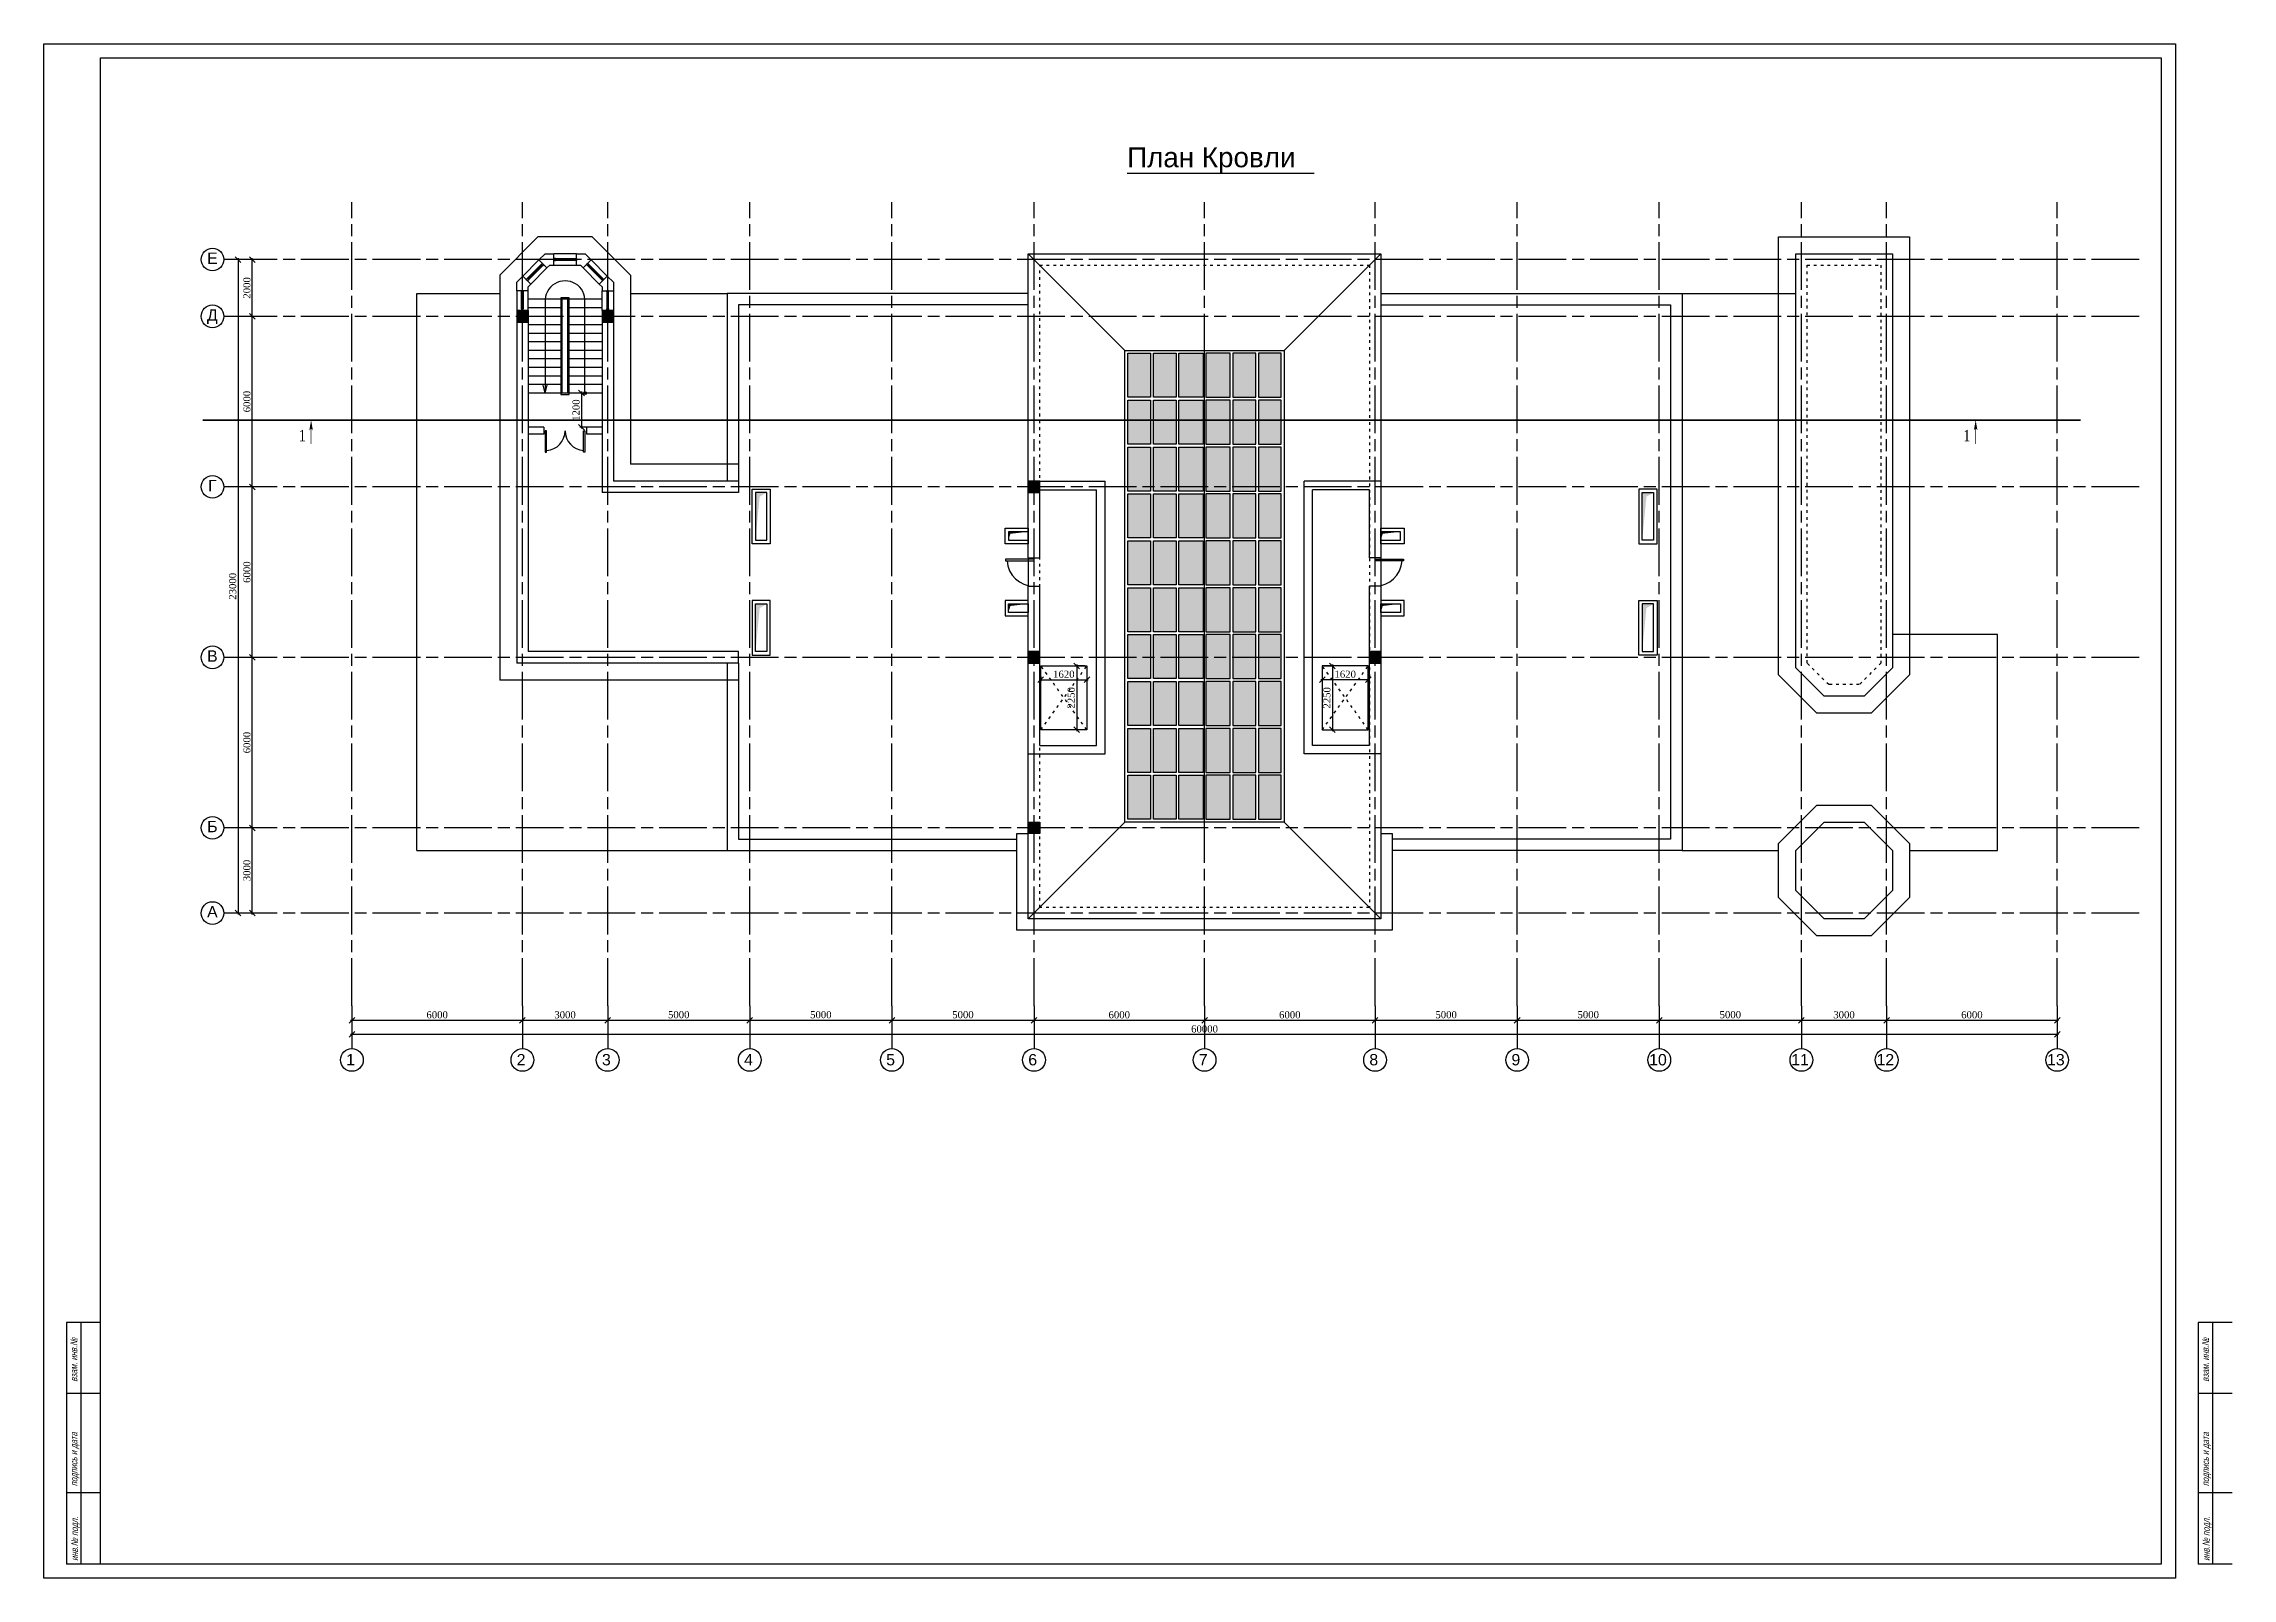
# Model space of a CAD drawing. Header units: inches. Extents: x 2870606 to 3671143, y -733551 to -473558.
# Drawn here: x 3594143 to 3671143, y -545903 to -491903 of the extents above; entities that cross this region are included whole.
import ezdxf

# ---------------------------------------------------------------- set-up
doc = ezdxf.new("R2010")
doc.units = ezdxf.units.IN
doc.header["$MEASUREMENT"] = 0
doc.linetypes.add('ACAD_ISO03W100', pattern=[30, 12, -18])
doc.linetypes.add('ACAD_ISO08W100', pattern=[36, 24, -3, 6, -3])
for name, color, linetype in [('01', 7, 'Continuous'), ('A_Windows', 160, 'Continuous'), ('ђЂЊЉЂ', 7, 'Continuous')]:
    doc.layers.add(name, color=color, linetype=linetype)
doc.styles.add('ira', font='arial.ttf', dxfattribs={"height": 3})
doc.styles.add('J~stule', font='dutch.ttf')
doc.styles.add('style1', font='times.ttf')
doc.styles.add('стиль3', font='arial.ttf', dxfattribs={"height": 250})
doc.linetypes.add('FENCELINE1', pattern='A,0.25,-0.1,[133,ltypeshp.shx,S=0.1,R=0,X=-0.1,Y=0],-0.1,1', length=1.45)
doc.dimstyles.new('J~style', dxfattribs={"dimscale": 100, "dimtxt": 2.5, "dimasz": 2, "dimexe": 0.55, "dimexo": 0.725, "dimtad": 1, "dimdec": 0, "dimdsep": 46, "dimtxsty": 'J~stule', "dimblk": 'OBLIQUE', "dimcen": 2, "dimdle": 0.5, "dimadec": 0, "dimazin": 0, "dimtfac": 1, "dimtdec": 0, "dimtmove": 0, "dimatfit": 3, "dimfxl": 1, "dimarcsym": 0})

msp = doc.modelspace()

# ---------------------------------------------------------------- texts
at = {"style": 'style1', "width": 0.8}
for p in [(3603118.44, -505890.6), (3661685.32, -505890.6)]:
    msp.add_text('1', height=400, dxfattribs=at).set_placement(p)
at = {"linetype": 'Continuous', "char_height": 400, "attachment_point": 2, "style": 'стиль3'}
for s, insert in [('Е', (3600075.71, -499249.68)), ('Д', (3600075.71, -501249.68)), ('Г', (3600075.71, -507249.68)), ('В', (3600075.71, -513249.68)), ('Б', (3600075.71, -519249.68)), ('А', (3600075.71, -522249.68)), ('2', (3610938.11, -527454.88)), ('3', (3613938.11, -527454.88)), ('6', (3628938.11, -527454.88)), ('8', (3640938.11, -527454.88)), ('9', (3645938.11, -527454.88)), ('10', (3650938.11, -527454.88)), ('12', (3658938.11, -527454.88)), ('13', (3664938.11, -527454.88)), ('1', (3604938.11, -527454.88)), ('4', (3618938.11, -527454.88)), ('5', (3623938.11, -527454.88)), ('7', (3634938.11, -527454.88))]:
    msp.add_mtext(s, dxfattribs=dict(at, insert=insert))
at = {"linetype": 'Continuous', "insert": (3655938.11, -527454.88), "char_height": 400, "width": 147.3397, "attachment_point": 2, "style": 'стиль3'}
msp.add_mtext('11', dxfattribs=at)
at = {"layer": '01', "lineweight": 20, "style": 'ira'}
msp.add_text('План Кровли', height=700, dxfattribs=at).set_placement((3632260.66, -496249.01))
at = {"layer": 'ђЂЊЉЂ', "color": 7, "linetype": 'Continuous', "lineweight": 20, "style": 'ira', "oblique": 15, "width": 0.8}
for s, p in [('взам. инв.№', (3595321.13, -538992.8)), ('взам. инв.№', (3670321.13, -538992.8)), ('подпись и дата', (3595326.12, -542669.08)), ('подпись и дата', (3670326.12, -542669.08)), ('инв.№ подл.', (3595347.16, -545296.62)), ('инв.№ подл.', (3670347.16, -545296.62))]:
    msp.add_text(s, height=240, rotation=90, dxfattribs=at).set_placement(p)

# ---------------------------------------------------------------- blocks, each defined once
blk = doc.blocks.new('*U82')
at = {"color": 7, "lineweight": 30}
for points in [[(0, 60), (60, 60), (60, 0), (0, 0)], [(800, 60), (740, 60), (740, 0), (800, 0)]]:
    blk.add_lwpolyline(points, close=True, dxfattribs=at)
at = {"color": 4, "lineweight": 25}
for points in [[(60, 60), (740, 60), (740, 0), (60, 0)], [(60, 35), (740, 35), (740, 25), (60, 25)]]:
    blk.add_lwpolyline(points, close=True, dxfattribs=at)
blk = doc.blocks.new('*U89')
at = {"color": 7, "lineweight": 30}
for points in [[(0, 60), (60, 60), (60, 0), (0, 0)], [(700, 60), (640, 60), (640, 0), (700, 0)]]:
    blk.add_lwpolyline(points, close=True, dxfattribs=at)
at = {"color": 4, "lineweight": 25}
for points in [[(60, 60), (640, 60), (640, 0), (60, 0)], [(60, 35), (640, 35), (640, 25), (60, 25)]]:
    blk.add_lwpolyline(points, close=True, dxfattribs=at)
blk = doc.blocks.new('_Oblique')
at = {"color": 0, "linetype": 'ByBlock', "lineweight": -2}
blk.add_line((-0.5, -0.5), (0.5, 0.5), dxfattribs=at)
blk = doc.blocks.new('*D860')
at = {"color": 0, "lineweight": -2, "transparency": 16777216}
for p, q in [((3613725, -504196), (3613008, -504196)), ((3613063, -504146), (3613063, -505446)), ((3613712, -505396), (3613008, -505396))]:
    blk.add_line(p, q, dxfattribs=at)
at = {"layer": 'Defpoints', "color": 0, "lineweight": 35, "transparency": 16777216}
for p in [(3613798, -504196), (3613063, -505396), (3613784, -505396)]:
    blk.add_point(p, dxfattribs=at)
at = {"color": 0, "lineweight": -2, "transparency": 16777216, "xscale": 200, "yscale": 200, "zscale": 200}
for p, rotation in [((3613063, -504196), 90), ((3613063, -505396), 270)]:
    blk.add_blockref('_Oblique', p, dxfattribs=dict(at, rotation=rotation))
at = {"color": 0, "transparency": 16777216, "insert": (3612872, -504796), "char_height": 250, "attachment_point": 5, "rotation": 90, "style": 'J~stule'}
blk.add_mtext('1200', dxfattribs=at)
blk = doc.blocks.new('*D861')
at = {"color": 0, "lineweight": -2, "transparency": 16777216}
for p, q in [((3630772, -513796), (3630431, -513796)), ((3630486, -513746), (3630486, -516096)), ((3630772, -516046), (3630431, -516046))]:
    blk.add_line(p, q, dxfattribs=at)
at = {"layer": 'Defpoints', "color": 0, "lineweight": 35, "transparency": 16777216}
for p in [(3630844, -513796), (3630486, -516046), (3630844, -516046)]:
    blk.add_point(p, dxfattribs=at)
at = {"color": 0, "lineweight": -2, "transparency": 16777216, "xscale": 200, "yscale": 200, "zscale": 200}
for p, rotation in [((3630486, -513796), 90), ((3630486, -516046), 270)]:
    blk.add_blockref('_Oblique', p, dxfattribs=dict(at, rotation=rotation))
at = {"color": 0, "transparency": 16777216, "insert": (3630293, -514921), "char_height": 250, "attachment_point": 5, "rotation": 90, "style": 'J~stule'}
blk.add_mtext('2250', dxfattribs=at)
blk = doc.blocks.new('*D862')
at = {"color": 0, "lineweight": -2, "transparency": 16777216}
for p, q in [((3629174, -514283), (3630894, -514283)), ((3629224, -514169), (3629224, -514338)), ((3630844, -514169), (3630844, -514338))]:
    blk.add_line(p, q, dxfattribs=at)
at = {"layer": 'Defpoints', "color": 0, "lineweight": 35, "transparency": 16777216}
for p in [(3629224, -514097), (3630844, -514097), (3630844, -514283)]:
    blk.add_point(p, dxfattribs=at)
at = {"color": 0, "lineweight": -2, "transparency": 16777216, "xscale": 200, "yscale": 200, "zscale": 200, "rotation": 180}
blk.add_blockref('_Oblique', (3629224, -514283), dxfattribs=at)
at = {"color": 0, "lineweight": -2, "transparency": 16777216, "xscale": 200, "yscale": 200, "zscale": 200}
blk.add_blockref('_Oblique', (3630844, -514283), dxfattribs=at)
at = {"color": 0, "transparency": 16777216, "insert": (3630034, -514092), "char_height": 250, "attachment_point": 5, "style": 'J~stule'}
blk.add_mtext('1620', dxfattribs=at)
blk = doc.blocks.new('*D863')
at = {"color": 0, "lineweight": -2, "transparency": 16777216}
for p, q in [((3639197, -513796), (3639538, -513796)), ((3639483, -513746), (3639483, -516096)), ((3639197, -516046), (3639538, -516046))]:
    blk.add_line(p, q, dxfattribs=at)
at = {"layer": 'Defpoints', "color": 0, "lineweight": 35, "transparency": 16777216}
for p in [(3639124, -513796), (3639124, -516046), (3639483, -516046)]:
    blk.add_point(p, dxfattribs=at)
at = {"color": 0, "lineweight": -2, "transparency": 16777216, "xscale": 200, "yscale": 200, "zscale": 200}
for p, rotation in [((3639483, -513796), 90), ((3639483, -516046), 270)]:
    blk.add_blockref('_Oblique', p, dxfattribs=dict(at, rotation=rotation))
at = {"color": 0, "transparency": 16777216, "insert": (3639290, -514921), "char_height": 250, "attachment_point": 5, "rotation": 90, "style": 'J~stule'}
blk.add_mtext('2250', dxfattribs=at)
blk = doc.blocks.new('*D864')
at = {"color": 0, "lineweight": -2, "transparency": 16777216}
for p, q in [((3640794, -514283), (3639074, -514283)), ((3639124, -514169), (3639124, -514338)), ((3640744, -514169), (3640744, -514338))]:
    blk.add_line(p, q, dxfattribs=at)
at = {"layer": 'Defpoints', "color": 0, "lineweight": 35, "transparency": 16777216}
for p in [(3639124, -514097), (3639124, -514283), (3640744, -514097)]:
    blk.add_point(p, dxfattribs=at)
at = {"color": 0, "lineweight": -2, "transparency": 16777216, "xscale": 200, "yscale": 200, "zscale": 200, "rotation": 180}
blk.add_blockref('_Oblique', (3639124, -514283), dxfattribs=at)
at = {"color": 0, "lineweight": -2, "transparency": 16777216, "xscale": 200, "yscale": 200, "zscale": 200}
blk.add_blockref('_Oblique', (3640744, -514283), dxfattribs=at)
at = {"color": 0, "transparency": 16777216, "insert": (3639934, -514092), "char_height": 250, "attachment_point": 5, "style": 'J~stule'}
blk.add_mtext('1620', dxfattribs=at)
blk = doc.blocks.new('*D930')
at = {"color": 0, "lineweight": -2, "transparency": 16777216}
for p, q in [((3604984, -525837), (3604984, -526320)), ((3610984, -525837), (3610984, -526320)), ((3604934, -526265), (3611034, -526265))]:
    blk.add_line(p, q, dxfattribs=at)
at = {"layer": 'Defpoints', "color": 0, "lineweight": 35, "transparency": 16777216}
for p in [(3604984, -525765), (3610984, -525765), (3610984, -526265)]:
    blk.add_point(p, dxfattribs=at)
at = {"color": 0, "lineweight": -2, "transparency": 16777216, "xscale": 200, "yscale": 200, "zscale": 200, "rotation": 180}
blk.add_blockref('_Oblique', (3604984, -526265), dxfattribs=at)
at = {"color": 0, "lineweight": -2, "transparency": 16777216, "xscale": 200, "yscale": 200, "zscale": 200}
blk.add_blockref('_Oblique', (3610984, -526265), dxfattribs=at)
at = {"color": 0, "transparency": 16777216, "insert": (3607984, -526075), "char_height": 250, "attachment_point": 5, "style": 'J~stule'}
blk.add_mtext('6000', dxfattribs=at)
blk = doc.blocks.new('*D942')
at = {"color": 0, "lineweight": -2, "transparency": 16777216}
for p, q in [((3610984, -525837), (3610984, -526320)), ((3613984, -525837), (3613984, -526320)), ((3610934, -526265), (3614034, -526265))]:
    blk.add_line(p, q, dxfattribs=at)
at = {"layer": 'Defpoints', "color": 0, "lineweight": 35, "transparency": 16777216}
for p in [(3610984, -525765), (3613984, -525765), (3613984, -526265)]:
    blk.add_point(p, dxfattribs=at)
at = {"color": 0, "lineweight": -2, "transparency": 16777216, "xscale": 200, "yscale": 200, "zscale": 200, "rotation": 180}
blk.add_blockref('_Oblique', (3610984, -526265), dxfattribs=at)
at = {"color": 0, "lineweight": -2, "transparency": 16777216, "xscale": 200, "yscale": 200, "zscale": 200}
blk.add_blockref('_Oblique', (3613984, -526265), dxfattribs=at)
at = {"color": 0, "transparency": 16777216, "insert": (3612484, -526075), "char_height": 250, "attachment_point": 5, "style": 'J~stule'}
blk.add_mtext('3000', dxfattribs=at)
blk = doc.blocks.new('*D931')
at = {"color": 0, "lineweight": -2, "transparency": 16777216}
for p, q in [((3613984, -525837), (3613984, -526320)), ((3618984, -525837), (3618984, -526320)), ((3613934, -526265), (3619034, -526265))]:
    blk.add_line(p, q, dxfattribs=at)
at = {"layer": 'Defpoints', "color": 0, "lineweight": 35, "transparency": 16777216}
for p in [(3613984, -525765), (3618984, -525765), (3618984, -526265)]:
    blk.add_point(p, dxfattribs=at)
at = {"color": 0, "lineweight": -2, "transparency": 16777216, "xscale": 200, "yscale": 200, "zscale": 200, "rotation": 180}
blk.add_blockref('_Oblique', (3613984, -526265), dxfattribs=at)
at = {"color": 0, "lineweight": -2, "transparency": 16777216, "xscale": 200, "yscale": 200, "zscale": 200}
blk.add_blockref('_Oblique', (3618984, -526265), dxfattribs=at)
at = {"color": 0, "transparency": 16777216, "insert": (3616484, -526072), "char_height": 250, "attachment_point": 5, "style": 'J~stule'}
blk.add_mtext('5000', dxfattribs=at)
blk = doc.blocks.new('*D932')
at = {"color": 0, "lineweight": -2, "transparency": 16777216}
for p, q in [((3618984, -525837), (3618984, -526320)), ((3623984, -525837), (3623984, -526320)), ((3618934, -526265), (3624034, -526265))]:
    blk.add_line(p, q, dxfattribs=at)
at = {"layer": 'Defpoints', "color": 0, "lineweight": 35, "transparency": 16777216}
for p in [(3618984, -525765), (3623984, -525765), (3623984, -526265)]:
    blk.add_point(p, dxfattribs=at)
at = {"color": 0, "lineweight": -2, "transparency": 16777216, "xscale": 200, "yscale": 200, "zscale": 200, "rotation": 180}
blk.add_blockref('_Oblique', (3618984, -526265), dxfattribs=at)
at = {"color": 0, "lineweight": -2, "transparency": 16777216, "xscale": 200, "yscale": 200, "zscale": 200}
blk.add_blockref('_Oblique', (3623984, -526265), dxfattribs=at)
at = {"color": 0, "transparency": 16777216, "insert": (3621484, -526072), "char_height": 250, "attachment_point": 5, "style": 'J~stule'}
blk.add_mtext('5000', dxfattribs=at)
blk = doc.blocks.new('*D933')
at = {"color": 0, "lineweight": -2, "transparency": 16777216}
for p, q in [((3623984, -525837), (3623984, -526320)), ((3628984, -525837), (3628984, -526320)), ((3623934, -526265), (3629034, -526265))]:
    blk.add_line(p, q, dxfattribs=at)
at = {"layer": 'Defpoints', "color": 0, "lineweight": 35, "transparency": 16777216}
for p in [(3623984, -525765), (3628984, -525765), (3628984, -526265)]:
    blk.add_point(p, dxfattribs=at)
at = {"color": 0, "lineweight": -2, "transparency": 16777216, "xscale": 200, "yscale": 200, "zscale": 200, "rotation": 180}
blk.add_blockref('_Oblique', (3623984, -526265), dxfattribs=at)
at = {"color": 0, "lineweight": -2, "transparency": 16777216, "xscale": 200, "yscale": 200, "zscale": 200}
blk.add_blockref('_Oblique', (3628984, -526265), dxfattribs=at)
at = {"color": 0, "transparency": 16777216, "insert": (3626484, -526072), "char_height": 250, "attachment_point": 5, "style": 'J~stule'}
blk.add_mtext('5000', dxfattribs=at)
blk = doc.blocks.new('*D934')
at = {"color": 0, "lineweight": -2, "transparency": 16777216}
for p, q in [((3628984, -525837), (3628984, -526320)), ((3634984, -525837), (3634984, -526320)), ((3628934, -526265), (3635034, -526265))]:
    blk.add_line(p, q, dxfattribs=at)
at = {"layer": 'Defpoints', "color": 0, "lineweight": 35, "transparency": 16777216}
for p in [(3628984, -525765), (3634984, -525765), (3634984, -526265)]:
    blk.add_point(p, dxfattribs=at)
at = {"color": 0, "lineweight": -2, "transparency": 16777216, "xscale": 200, "yscale": 200, "zscale": 200, "rotation": 180}
blk.add_blockref('_Oblique', (3628984, -526265), dxfattribs=at)
at = {"color": 0, "lineweight": -2, "transparency": 16777216, "xscale": 200, "yscale": 200, "zscale": 200}
blk.add_blockref('_Oblique', (3634984, -526265), dxfattribs=at)
at = {"color": 0, "transparency": 16777216, "insert": (3631984, -526075), "char_height": 250, "attachment_point": 5, "style": 'J~stule'}
blk.add_mtext('6000', dxfattribs=at)
blk = doc.blocks.new('*D935')
at = {"color": 0, "lineweight": -2, "transparency": 16777216}
for p, q in [((3634984, -525837), (3634984, -526320)), ((3640984, -525837), (3640984, -526320)), ((3634934, -526265), (3641034, -526265))]:
    blk.add_line(p, q, dxfattribs=at)
at = {"layer": 'Defpoints', "color": 0, "lineweight": 35, "transparency": 16777216}
for p in [(3634984, -525765), (3640984, -525765), (3640984, -526265)]:
    blk.add_point(p, dxfattribs=at)
at = {"color": 0, "lineweight": -2, "transparency": 16777216, "xscale": 200, "yscale": 200, "zscale": 200, "rotation": 180}
blk.add_blockref('_Oblique', (3634984, -526265), dxfattribs=at)
at = {"color": 0, "lineweight": -2, "transparency": 16777216, "xscale": 200, "yscale": 200, "zscale": 200}
blk.add_blockref('_Oblique', (3640984, -526265), dxfattribs=at)
at = {"color": 0, "transparency": 16777216, "insert": (3637984, -526075), "char_height": 250, "attachment_point": 5, "style": 'J~stule'}
blk.add_mtext('6000', dxfattribs=at)
blk = doc.blocks.new('*D936')
at = {"color": 0, "lineweight": -2, "transparency": 16777216}
for p, q in [((3640984, -525837), (3640984, -526320)), ((3645984, -525837), (3645984, -526320)), ((3640934, -526265), (3646034, -526265))]:
    blk.add_line(p, q, dxfattribs=at)
at = {"layer": 'Defpoints', "color": 0, "lineweight": 35, "transparency": 16777216}
for p in [(3640984, -525765), (3645984, -525765), (3645984, -526265)]:
    blk.add_point(p, dxfattribs=at)
at = {"color": 0, "lineweight": -2, "transparency": 16777216, "xscale": 200, "yscale": 200, "zscale": 200, "rotation": 180}
blk.add_blockref('_Oblique', (3640984, -526265), dxfattribs=at)
at = {"color": 0, "lineweight": -2, "transparency": 16777216, "xscale": 200, "yscale": 200, "zscale": 200}
blk.add_blockref('_Oblique', (3645984, -526265), dxfattribs=at)
at = {"color": 0, "transparency": 16777216, "insert": (3643484, -526072), "char_height": 250, "attachment_point": 5, "style": 'J~stule'}
blk.add_mtext('5000', dxfattribs=at)
blk = doc.blocks.new('*D937')
at = {"color": 0, "lineweight": -2, "transparency": 16777216}
for p, q in [((3645984, -525837), (3645984, -526320)), ((3650984, -525837), (3650984, -526320)), ((3645934, -526265), (3651034, -526265))]:
    blk.add_line(p, q, dxfattribs=at)
at = {"layer": 'Defpoints', "color": 0, "lineweight": 35, "transparency": 16777216}
for p in [(3645984, -525765), (3650984, -525765), (3650984, -526265)]:
    blk.add_point(p, dxfattribs=at)
at = {"color": 0, "lineweight": -2, "transparency": 16777216, "xscale": 200, "yscale": 200, "zscale": 200, "rotation": 180}
blk.add_blockref('_Oblique', (3645984, -526265), dxfattribs=at)
at = {"color": 0, "lineweight": -2, "transparency": 16777216, "xscale": 200, "yscale": 200, "zscale": 200}
blk.add_blockref('_Oblique', (3650984, -526265), dxfattribs=at)
at = {"color": 0, "transparency": 16777216, "insert": (3648484, -526072), "char_height": 250, "attachment_point": 5, "style": 'J~stule'}
blk.add_mtext('5000', dxfattribs=at)
blk = doc.blocks.new('*D938')
at = {"color": 0, "lineweight": -2, "transparency": 16777216}
for p, q in [((3650984, -525837), (3650984, -526320)), ((3655984, -525837), (3655984, -526320)), ((3650934, -526265), (3656034, -526265))]:
    blk.add_line(p, q, dxfattribs=at)
at = {"layer": 'Defpoints', "color": 0, "lineweight": 35, "transparency": 16777216}
for p in [(3650984, -525765), (3655984, -525765), (3655984, -526265)]:
    blk.add_point(p, dxfattribs=at)
at = {"color": 0, "lineweight": -2, "transparency": 16777216, "xscale": 200, "yscale": 200, "zscale": 200, "rotation": 180}
blk.add_blockref('_Oblique', (3650984, -526265), dxfattribs=at)
at = {"color": 0, "lineweight": -2, "transparency": 16777216, "xscale": 200, "yscale": 200, "zscale": 200}
blk.add_blockref('_Oblique', (3655984, -526265), dxfattribs=at)
at = {"color": 0, "transparency": 16777216, "insert": (3653484, -526072), "char_height": 250, "attachment_point": 5, "style": 'J~stule'}
blk.add_mtext('5000', dxfattribs=at)
blk = doc.blocks.new('*D939')
at = {"color": 0, "lineweight": -2, "transparency": 16777216}
for p, q in [((3655984, -525837), (3655984, -526320)), ((3658984, -525837), (3658984, -526320)), ((3655934, -526265), (3659034, -526265))]:
    blk.add_line(p, q, dxfattribs=at)
at = {"layer": 'Defpoints', "color": 0, "lineweight": 35, "transparency": 16777216}
for p in [(3655984, -525765), (3658984, -525765), (3658984, -526265)]:
    blk.add_point(p, dxfattribs=at)
at = {"color": 0, "lineweight": -2, "transparency": 16777216, "xscale": 200, "yscale": 200, "zscale": 200, "rotation": 180}
blk.add_blockref('_Oblique', (3655984, -526265), dxfattribs=at)
at = {"color": 0, "lineweight": -2, "transparency": 16777216, "xscale": 200, "yscale": 200, "zscale": 200}
blk.add_blockref('_Oblique', (3658984, -526265), dxfattribs=at)
at = {"color": 0, "transparency": 16777216, "insert": (3657484, -526075), "char_height": 250, "attachment_point": 5, "style": 'J~stule'}
blk.add_mtext('3000', dxfattribs=at)
blk = doc.blocks.new('*D940')
at = {"color": 0, "lineweight": -2, "transparency": 16777216}
for p, q in [((3658984, -525837), (3658984, -526320)), ((3664984, -525837), (3664984, -526320)), ((3658934, -526265), (3665034, -526265))]:
    blk.add_line(p, q, dxfattribs=at)
at = {"layer": 'Defpoints', "color": 0, "lineweight": 35, "transparency": 16777216}
for p in [(3658984, -525765), (3664984, -525765), (3664984, -526265)]:
    blk.add_point(p, dxfattribs=at)
at = {"color": 0, "lineweight": -2, "transparency": 16777216, "xscale": 200, "yscale": 200, "zscale": 200, "rotation": 180}
blk.add_blockref('_Oblique', (3658984, -526265), dxfattribs=at)
at = {"color": 0, "lineweight": -2, "transparency": 16777216, "xscale": 200, "yscale": 200, "zscale": 200}
blk.add_blockref('_Oblique', (3664984, -526265), dxfattribs=at)
at = {"color": 0, "transparency": 16777216, "insert": (3661984, -526075), "char_height": 250, "attachment_point": 5, "style": 'J~stule'}
blk.add_mtext('6000', dxfattribs=at)
blk = doc.blocks.new('*D941')
at = {"color": 0, "lineweight": -2, "transparency": 16777216}
for p, q in [((3604984, -525837), (3604984, -526820)), ((3664984, -525837), (3664984, -526820)), ((3665034, -526765), (3604934, -526765))]:
    blk.add_line(p, q, dxfattribs=at)
at = {"layer": 'Defpoints', "color": 0, "lineweight": 35, "transparency": 16777216}
for p in [(3604984, -525765), (3664984, -525765), (3604984, -526765)]:
    blk.add_point(p, dxfattribs=at)
at = {"color": 0, "lineweight": -2, "transparency": 16777216, "xscale": 200, "yscale": 200, "zscale": 200, "rotation": 180}
blk.add_blockref('_Oblique', (3604984, -526765), dxfattribs=at)
at = {"color": 0, "lineweight": -2, "transparency": 16777216, "xscale": 200, "yscale": 200, "zscale": 200}
blk.add_blockref('_Oblique', (3664984, -526765), dxfattribs=at)
at = {"color": 0, "transparency": 16777216, "insert": (3634984, -526575), "char_height": 250, "attachment_point": 5, "style": 'J~stule'}
blk.add_mtext('60000', dxfattribs=at)
blk = doc.blocks.new('*D961')
at = {"color": 0, "lineweight": -2, "transparency": 16777216}
for p, q in [((3601907, -519496), (3601425, -519496)), ((3601480, -522546), (3601480, -519446)), ((3601907, -522496), (3601425, -522496))]:
    blk.add_line(p, q, dxfattribs=at)
at = {"layer": 'Defpoints', "color": 0, "lineweight": 35, "transparency": 16777216}
for p in [(3601480, -519496), (3601980, -519496), (3601980, -522496)]:
    blk.add_point(p, dxfattribs=at)
at = {"color": 0, "lineweight": -2, "transparency": 16777216, "xscale": 200, "yscale": 200, "zscale": 200}
for p, rotation in [((3601480, -519496), 90), ((3601480, -522496), 270)]:
    blk.add_blockref('_Oblique', p, dxfattribs=dict(at, rotation=rotation))
at = {"color": 0, "transparency": 16777216, "insert": (3601290, -520996), "char_height": 250, "attachment_point": 5, "rotation": 90, "style": 'J~stule'}
blk.add_mtext('3000', dxfattribs=at)
blk = doc.blocks.new('*D962')
at = {"color": 0, "lineweight": -2, "transparency": 16777216}
for p, q in [((3601907, -513496), (3601425, -513496)), ((3601480, -519546), (3601480, -513446)), ((3601907, -519496), (3601425, -519496))]:
    blk.add_line(p, q, dxfattribs=at)
at = {"layer": 'Defpoints', "color": 0, "lineweight": 35, "transparency": 16777216}
for p in [(3601480, -513496), (3601980, -513496), (3601980, -519496)]:
    blk.add_point(p, dxfattribs=at)
at = {"color": 0, "lineweight": -2, "transparency": 16777216, "xscale": 200, "yscale": 200, "zscale": 200}
for p, rotation in [((3601480, -513496), 90), ((3601480, -519496), 270)]:
    blk.add_blockref('_Oblique', p, dxfattribs=dict(at, rotation=rotation))
at = {"color": 0, "transparency": 16777216, "insert": (3601290, -516496), "char_height": 250, "attachment_point": 5, "rotation": 90, "style": 'J~stule'}
blk.add_mtext('6000', dxfattribs=at)
blk = doc.blocks.new('*D963')
at = {"color": 0, "lineweight": -2, "transparency": 16777216}
for p, q in [((3601907, -507496), (3601425, -507496)), ((3601480, -513546), (3601480, -507446)), ((3601907, -513496), (3601425, -513496))]:
    blk.add_line(p, q, dxfattribs=at)
at = {"layer": 'Defpoints', "color": 0, "lineweight": 35, "transparency": 16777216}
for p in [(3601480, -507496), (3601980, -507496), (3601980, -513496)]:
    blk.add_point(p, dxfattribs=at)
at = {"color": 0, "lineweight": -2, "transparency": 16777216, "xscale": 200, "yscale": 200, "zscale": 200}
for p, rotation in [((3601480, -507496), 90), ((3601480, -513496), 270)]:
    blk.add_blockref('_Oblique', p, dxfattribs=dict(at, rotation=rotation))
at = {"color": 0, "transparency": 16777216, "insert": (3601290, -510496), "char_height": 250, "attachment_point": 5, "rotation": 90, "style": 'J~stule'}
blk.add_mtext('6000', dxfattribs=at)
blk = doc.blocks.new('*D964')
at = {"color": 0, "lineweight": -2, "transparency": 16777216}
for p, q in [((3601907, -501496), (3601425, -501496)), ((3601480, -507546), (3601480, -501446)), ((3601907, -507496), (3601425, -507496))]:
    blk.add_line(p, q, dxfattribs=at)
at = {"layer": 'Defpoints', "color": 0, "lineweight": 35, "transparency": 16777216}
for p in [(3601480, -501496), (3601980, -501496), (3601980, -507496)]:
    blk.add_point(p, dxfattribs=at)
at = {"color": 0, "lineweight": -2, "transparency": 16777216, "xscale": 200, "yscale": 200, "zscale": 200}
for p, rotation in [((3601480, -501496), 90), ((3601480, -507496), 270)]:
    blk.add_blockref('_Oblique', p, dxfattribs=dict(at, rotation=rotation))
at = {"color": 0, "transparency": 16777216, "insert": (3601290, -504496), "char_height": 250, "attachment_point": 5, "rotation": 90, "style": 'J~stule'}
blk.add_mtext('6000', dxfattribs=at)
blk = doc.blocks.new('*D965')
at = {"color": 0, "lineweight": -2, "transparency": 16777216}
for p, q in [((3601907, -499496), (3601425, -499496)), ((3601480, -501546), (3601480, -499446)), ((3601907, -501496), (3601425, -501496))]:
    blk.add_line(p, q, dxfattribs=at)
at = {"layer": 'Defpoints', "color": 0, "lineweight": 35, "transparency": 16777216}
for p in [(3601480, -499496), (3601980, -499496), (3601980, -501496)]:
    blk.add_point(p, dxfattribs=at)
at = {"color": 0, "lineweight": -2, "transparency": 16777216, "xscale": 200, "yscale": 200, "zscale": 200}
for p, rotation in [((3601480, -499496), 90), ((3601480, -501496), 270)]:
    blk.add_blockref('_Oblique', p, dxfattribs=dict(at, rotation=rotation))
at = {"color": 0, "transparency": 16777216, "insert": (3601290, -500496), "char_height": 250, "attachment_point": 5, "rotation": 90, "style": 'J~stule'}
blk.add_mtext('2000', dxfattribs=at)
blk = doc.blocks.new('*D966')
at = {"color": 0, "lineweight": -2, "transparency": 16777216}
for p, q in [((3601907, -499496), (3600925, -499496)), ((3600980, -499446), (3600980, -522546)), ((3601907, -522496), (3600925, -522496))]:
    blk.add_line(p, q, dxfattribs=at)
at = {"layer": 'Defpoints', "color": 0, "lineweight": 35, "transparency": 16777216}
for p in [(3601980, -499496), (3600980, -522496), (3601980, -522496)]:
    blk.add_point(p, dxfattribs=at)
at = {"color": 0, "lineweight": -2, "transparency": 16777216, "xscale": 200, "yscale": 200, "zscale": 200}
for p, rotation in [((3600980, -499496), 90), ((3600980, -522496), 270)]:
    blk.add_blockref('_Oblique', p, dxfattribs=dict(at, rotation=rotation))
at = {"color": 0, "transparency": 16777216, "insert": (3600790, -510996), "char_height": 250, "attachment_point": 5, "rotation": 90, "style": 'J~stule'}
blk.add_mtext('23000', dxfattribs=at)

# ---------------------------------------------------------------- dimensions: what is measured, and where the dimension line sits
for base, p1, p2, angle, picture, middle in [((3600979.61, -522495.66), (3601979.61, -499495.66), (3601979.61, -522495.66), 90, '*D966', (3600789.6, -510995.66)), ((3601479.61, -499495.66), (3601979.61, -501495.66), (3601979.61, -499495.66), 90, '*D965', (3601289.6, -500495.66)), ((3601479.61, -501495.66), (3601979.61, -507495.66), (3601979.61, -501495.66), 90, '*D964', (3601289.6, -504495.66)), ((3613063.27, -505395.66), (3613797.92, -504195.66), (3613784.38, -505395.66), 90, '*D860', (3612872.39, -504795.66)), ((3601479.61, -507495.66), (3601979.61, -513495.66), (3601979.61, -507495.66), 90, '*D963', (3601289.6, -510495.66)), ((3601479.61, -513495.66), (3601979.61, -519495.66), (3601979.61, -513495.66), 90, '*D962', (3601289.6, -516495.66)), ((3630485.6, -516045.66), (3630844.39, -513795.66), (3630844.39, -516045.66), 90, '*D861', (3630292.9, -514920.66)), ((3639124.38, -514282.84), (3640744.39, -514096.69), (3639124.38, -514096.69), 180, '*D864', (3639934.38, -514091.96)), ((3639483.17, -516045.66), (3639124.38, -513795.66), (3639124.38, -516045.66), 90, '*D863', (3639290.47, -514920.66)), ((3601479.61, -519495.66), (3601979.61, -522495.66), (3601979.61, -519495.66), 90, '*D961', (3601289.6, -520995.66))]:
    dim = msp.add_linear_dim(base=base, p1=p1, p2=p2, angle=angle, dimstyle='J~style', override={"dimdec": 1, "dimtdec": 1})
    dim.commit()
    dim.dimension.update_dxf_attribs({"geometry": picture, "text_midpoint": middle})
for base, p1, p2, picture, middle in [((3630844.39, -514282.84), (3629224.38, -514096.69), (3630844.39, -514096.69), '*D862', (3630034.39, -514091.96)), ((3610984.38, -526264.55), (3604984.38, -525764.55), (3610984.38, -525764.55), '*D930', (3607984.38, -526074.54)), ((3604984.38, -526764.55), (3664984.38, -525764.55), (3604984.38, -525764.55), '*D941', (3634984.38, -526574.54)), ((3613984.38, -526264.55), (3610984.38, -525764.55), (3613984.38, -525764.55), '*D942', (3612484.38, -526074.54)), ((3618984.38, -526264.55), (3613984.38, -525764.55), (3618984.38, -525764.55), '*D931', (3616484.38, -526071.85)), ((3623984.38, -526264.55), (3618984.38, -525764.55), (3623984.38, -525764.55), '*D932', (3621484.38, -526071.85)), ((3628984.38, -526264.55), (3623984.38, -525764.55), (3628984.38, -525764.55), '*D933', (3626484.38, -526071.85)), ((3634984.38, -526264.55), (3628984.38, -525764.55), (3634984.38, -525764.55), '*D934', (3631984.38, -526074.54)), ((3640984.38, -526264.55), (3634984.38, -525764.55), (3640984.38, -525764.55), '*D935', (3637984.38, -526074.54)), ((3645984.38, -526264.55), (3640984.38, -525764.55), (3645984.38, -525764.55), '*D936', (3643484.38, -526071.85)), ((3650984.38, -526264.55), (3645984.38, -525764.55), (3650984.38, -525764.55), '*D937', (3648484.38, -526071.85)), ((3655984.38, -526264.55), (3650984.38, -525764.55), (3655984.38, -525764.55), '*D938', (3653484.38, -526071.85)), ((3658984.38, -526264.55), (3655984.38, -525764.55), (3658984.38, -525764.55), '*D939', (3657484.38, -526074.54)), ((3664984.38, -526264.55), (3658984.38, -525764.55), (3664984.38, -525764.55), '*D940', (3661984.38, -526074.54))]:
    dim = msp.add_linear_dim(base=base, p1=p1, p2=p2, dimstyle='J~style', override={"dimdec": 1, "dimtdec": 1})
    dim.commit()
    dim.dimension.update_dxf_attribs({"geometry": picture, "text_midpoint": middle})

# ---------------------------------------------------------------- hatches: boundary and pattern name
h = msp.add_hatch(color=256)
h.dxf.hatch_style = 1
h.paths.add_polyline_path([(3610784.38, -501295.66), (3610784.38, -501695.66), (3611184.38, -501695.66), (3611184.38, -501295.66)])
h = msp.add_hatch(color=256)
h.dxf.hatch_style = 1
h.paths.add_polyline_path([(3613784.38, -501295.66), (3613784.38, -501695.66), (3614184.38, -501695.66), (3614184.38, -501295.66)])
h = msp.add_hatch(color=256)
h.set_gradient(color1=(125, 180, 197), color2=(234, 243, 246), rotation=90, one_color=1, tint=0.94, name='CURVED')
h.paths.add_polyline_path([(3634084.38, -502795.66), (3634934.38, -502795.66), (3634934.38, -504345.66), (3634084.38, -504345.66)])
h.paths.add_polyline_path([(3633184.38, -502795.66), (3633984.38, -502795.66), (3633984.38, -504345.66), (3633184.38, -504345.66)])
h.paths.add_polyline_path([(3632284.38, -502795.66), (3633084.38, -502795.66), (3633084.38, -504345.66), (3632284.38, -504345.66)])
h.paths.add_polyline_path([(3632284.38, -504445.66), (3633084.38, -504445.66), (3633084.38, -505995.66), (3632284.38, -505995.66)])
h.paths.add_polyline_path([(3633184.38, -504445.66), (3633984.38, -504445.66), (3633984.38, -505995.66), (3633184.38, -505995.66)])
h.paths.add_polyline_path([(3634084.38, -504445.66), (3634934.38, -504445.66), (3634934.38, -505995.66), (3634084.38, -505995.66)])
h.paths.add_polyline_path([(3634084.38, -506095.66), (3634934.38, -506095.66), (3634934.38, -507645.66), (3634084.38, -507645.66)])
h.paths.add_polyline_path([(3633184.38, -506095.66), (3633984.38, -506095.66), (3633984.38, -507645.66), (3633184.38, -507645.66)])
h.paths.add_polyline_path([(3632284.38, -506095.66), (3633084.38, -506095.66), (3633084.38, -507645.66), (3632284.38, -507645.66)])
h.paths.add_polyline_path([(3632284.38, -507745.66), (3633084.38, -507745.66), (3633084.38, -509295.66), (3632284.38, -509295.66)])
h.paths.add_polyline_path([(3633184.38, -507745.66), (3633984.38, -507745.66), (3633984.38, -509295.66), (3633184.38, -509295.66)])
h.paths.add_polyline_path([(3634084.38, -507745.66), (3634934.38, -507745.66), (3634934.38, -509295.66), (3634084.38, -509295.66)])
h.paths.add_polyline_path([(3634084.38, -509395.66), (3634934.38, -509395.66), (3634934.38, -510945.66), (3634084.38, -510945.66)])
h.paths.add_polyline_path([(3633184.38, -509395.66), (3633984.38, -509395.66), (3633984.38, -510945.66), (3633184.38, -510945.66)])
h.paths.add_polyline_path([(3632284.38, -509395.66), (3633084.38, -509395.66), (3633084.38, -510945.66), (3632284.38, -510945.66)])
h.paths.add_polyline_path([(3632284.38, -511045.66), (3633084.38, -511045.66), (3633084.38, -512595.66), (3632284.38, -512595.66)])
h.paths.add_polyline_path([(3633184.38, -511045.66), (3633984.38, -511045.66), (3633984.38, -512595.66), (3633184.38, -512595.66)])
h.paths.add_polyline_path([(3634084.38, -511045.66), (3634934.38, -511045.66), (3634934.38, -512595.66), (3634084.38, -512595.66)])
h.paths.add_polyline_path([(3634084.38, -512695.66), (3634934.38, -512695.66), (3634934.38, -514245.66), (3634084.38, -514245.66)])
h.paths.add_polyline_path([(3633184.38, -512695.66), (3633984.38, -512695.66), (3633984.38, -514245.66), (3633184.38, -514245.66)])
h.paths.add_polyline_path([(3632284.38, -512695.66), (3633084.38, -512695.66), (3633084.38, -514245.66), (3632284.38, -514245.66)])
h.paths.add_polyline_path([(3632284.38, -514345.66), (3633084.38, -514345.66), (3633084.38, -515895.66), (3632284.38, -515895.66)])
h.paths.add_polyline_path([(3633184.38, -514345.66), (3633984.38, -514345.66), (3633984.38, -515895.66), (3633184.38, -515895.66)])
h.paths.add_polyline_path([(3634084.38, -514345.66), (3634934.38, -514345.66), (3634934.38, -515895.66), (3634084.38, -515895.66)])
h.paths.add_polyline_path([(3634084.38, -515995.66), (3634934.38, -515995.66), (3634934.38, -517545.66), (3634084.38, -517545.66)])
h.paths.add_polyline_path([(3633184.38, -515995.66), (3633984.38, -515995.66), (3633984.38, -517545.66), (3633184.38, -517545.66)])
h.paths.add_polyline_path([(3632284.38, -515995.66), (3633084.38, -515995.66), (3633084.38, -517545.66), (3632284.38, -517545.66)])
h.paths.add_polyline_path([(3632284.38, -517645.66), (3633084.38, -517645.66), (3633084.38, -519195.66), (3632284.38, -519195.66)])
h.paths.add_polyline_path([(3633184.38, -517645.66), (3633984.38, -517645.66), (3633984.38, -519195.66), (3633184.38, -519195.66)])
h.paths.add_polyline_path([(3634084.38, -517645.66), (3634934.38, -517645.66), (3634934.38, -519195.66), (3634084.38, -519195.66)])
h = msp.add_hatch(color=256)
h.set_gradient(color1=(125, 180, 197), color2=(213, 231, 236), rotation=270, one_color=1, tint=0.88, name='CURVED')
h.paths.add_polyline_path([(3635884.38, -502795.66), (3635034.38, -502795.66), (3635034.38, -504345.66), (3635884.38, -504345.66)])
h.paths.add_polyline_path([(3636784.38, -502795.66), (3635984.38, -502795.66), (3635984.38, -504345.66), (3636784.38, -504345.66)])
h.paths.add_polyline_path([(3637684.38, -502795.66), (3636884.38, -502795.66), (3636884.38, -504345.66), (3637684.38, -504345.66)])
h.paths.add_polyline_path([(3637684.38, -504445.66), (3636884.38, -504445.66), (3636884.38, -505995.66), (3637684.38, -505995.66)])
h.paths.add_polyline_path([(3636784.38, -504445.66), (3635984.38, -504445.66), (3635984.38, -505995.66), (3636784.38, -505995.66)])
h.paths.add_polyline_path([(3635884.38, -504445.66), (3635034.38, -504445.66), (3635034.38, -505995.66), (3635884.38, -505995.66)])
h.paths.add_polyline_path([(3635884.38, -506095.66), (3635034.38, -506095.66), (3635034.38, -507645.66), (3635884.38, -507645.66)])
h.paths.add_polyline_path([(3636784.38, -506095.66), (3635984.38, -506095.66), (3635984.38, -507645.66), (3636784.38, -507645.66)])
h.paths.add_polyline_path([(3637684.38, -506095.66), (3636884.38, -506095.66), (3636884.38, -507645.66), (3637684.38, -507645.66)])
h.paths.add_polyline_path([(3637684.38, -507745.66), (3636884.38, -507745.66), (3636884.38, -509295.66), (3637684.38, -509295.66)])
h.paths.add_polyline_path([(3636784.38, -507745.66), (3635984.38, -507745.66), (3635984.38, -509295.66), (3636784.38, -509295.66)])
h.paths.add_polyline_path([(3635884.38, -507745.66), (3635034.38, -507745.66), (3635034.38, -509295.66), (3635884.38, -509295.66)])
h.paths.add_polyline_path([(3635884.38, -509395.66), (3635034.38, -509395.66), (3635034.38, -510945.66), (3635884.38, -510945.66)])
h.paths.add_polyline_path([(3636784.38, -509395.66), (3635984.38, -509395.66), (3635984.38, -510945.66), (3636784.38, -510945.66)])
h.paths.add_polyline_path([(3637684.38, -509395.66), (3636884.38, -509395.66), (3636884.38, -510945.66), (3637684.38, -510945.66)])
h.paths.add_polyline_path([(3637684.38, -511045.66), (3636884.38, -511045.66), (3636884.38, -512595.66), (3637684.38, -512595.66)])
h.paths.add_polyline_path([(3636784.38, -511045.66), (3635984.38, -511045.66), (3635984.38, -512595.66), (3636784.38, -512595.66)])
h.paths.add_polyline_path([(3635884.38, -511045.66), (3635034.38, -511045.66), (3635034.38, -512595.66), (3635884.38, -512595.66)])
h.paths.add_polyline_path([(3635884.38, -512695.66), (3635034.38, -512695.66), (3635034.38, -514245.66), (3635884.38, -514245.66)])
h.paths.add_polyline_path([(3636784.38, -512695.66), (3635984.38, -512695.66), (3635984.38, -514245.66), (3636784.38, -514245.66)])
h.paths.add_polyline_path([(3637684.38, -512695.66), (3636884.38, -512695.66), (3636884.38, -514245.66), (3637684.38, -514245.66)])
h.paths.add_polyline_path([(3637684.38, -514345.66), (3636884.38, -514345.66), (3636884.38, -515895.66), (3637684.38, -515895.66)])
h.paths.add_polyline_path([(3636784.38, -514345.66), (3635984.38, -514345.66), (3635984.38, -515895.66), (3636784.38, -515895.66)])
h.paths.add_polyline_path([(3635884.38, -514345.66), (3635034.38, -514345.66), (3635034.38, -515895.66), (3635884.38, -515895.66)])
h.paths.add_polyline_path([(3635884.38, -515995.66), (3635034.38, -515995.66), (3635034.38, -517545.66), (3635884.38, -517545.66)])
h.paths.add_polyline_path([(3636784.38, -515995.66), (3635984.38, -515995.66), (3635984.38, -517545.66), (3636784.38, -517545.66)])
h.paths.add_polyline_path([(3637684.38, -515995.66), (3636884.38, -515995.66), (3636884.38, -517545.66), (3637684.38, -517545.66)])
h.paths.add_polyline_path([(3637684.38, -517645.66), (3636884.38, -517645.66), (3636884.38, -519195.66), (3637684.38, -519195.66)])
h.paths.add_polyline_path([(3636784.38, -517645.66), (3635984.38, -517645.66), (3635984.38, -519195.66), (3636784.38, -519195.66)])
h.paths.add_polyline_path([(3635884.38, -517645.66), (3635034.38, -517645.66), (3635034.38, -519195.66), (3635884.38, -519195.66)])
h = msp.add_hatch(color=256)
h.dxf.hatch_style = 1
h.paths.add_polyline_path([(3629184.38, -507695.66), (3629184.38, -507295.66), (3628784.38, -507295.66), (3628784.38, -507695.66)])
h = msp.add_hatch(color=256)
h.dxf.hatch_style = 1
h.paths.add_polyline_path([(3629184.38, -513695.66), (3629184.38, -513295.66), (3628784.38, -513295.66), (3628784.38, -513695.66)])
h = msp.add_hatch(color=256)
h.dxf.hatch_style = 1
h.paths.add_polyline_path([(3629184.38, -513695.66), (3629184.38, -513295.66), (3628784.38, -513295.66), (3628784.38, -513695.66)])
h = msp.add_hatch(color=256)
h.dxf.hatch_style = 1
h.paths.add_polyline_path([(3641184.38, -513695.66), (3641184.38, -513295.66), (3640784.38, -513295.66), (3640784.38, -513695.66)])
h = msp.add_hatch(color=256)
h.dxf.hatch_style = 1
h.paths.add_polyline_path([(3628784.38, -519695.66), (3628784.38, -519295.66), (3629184.38, -519295.66), (3629184.38, -519695.66)])

# ---------------------------------------------------------------- linework, layer by layer
for p, q in [((3632260.66, -496455.08), (3638845.82, -496455.08)), ((3610999.46, -500076.42), (3611565.15, -499510.73)), ((3612884.38, -499295.66), (3612084.38, -499295.66)), ((3612084.38, -499695.66), (3612884.38, -499695.66)), ((3613969.31, -500076.42), (3613403.62, -499510.73)), ((3610184.38, -500042.97), (3610184.38, -514295.66)), ((3611847.99, -499793.58), (3611282.3, -500359.26)), ((3613120.78, -499793.58), (3613686.47, -500359.26)), ((3614784.38, -500042.97), (3614784.38, -506695.66)), ((3610784.38, -500595.66), (3610784.38, -501295.66)), ((3611184.38, -501295.66), (3611184.38, -500595.66)), ((3613784.38, -500895.66), (3611184.38, -500895.66)), ((3612384.38, -501195.66), (3611184.38, -501195.66)), ((3611784.38, -500995.66), (3611784.38, -504195.66)), ((3612384.38, -504195.66), (3612384.38, -500895.66)), ((3612584.38, -504195.66), (3612584.38, -500895.66)), ((3613784.38, -501195.66), (3612584.38, -501195.66)), ((3613184.38, -504145.66), (3613184.38, -500995.66)), ((3613784.38, -501295.66), (3613784.38, -500595.66)), ((3614184.38, -500595.66), (3614184.38, -501295.66)), ((3650784.38, -500695.66), (3655784.38, -500695.66)), ((3612384.38, -501495.66), (3611184.38, -501495.66)), ((3612384.38, -501795.66), (3611184.38, -501795.66)), ((3613784.38, -501495.66), (3612584.38, -501495.66)), ((3613784.38, -501795.66), (3612584.38, -501795.66)), ((3612384.38, -502095.66), (3611184.38, -502095.66)), ((3612384.38, -502395.66), (3611184.38, -502395.66)), ((3612384.38, -502695.66), (3611184.38, -502695.66)), ((3613784.38, -502095.66), (3612584.38, -502095.66)), ((3613784.38, -502395.66), (3612584.38, -502395.66)), ((3613784.38, -502695.66), (3612584.38, -502695.66)), ((3634984.38, -519295.66), (3634984.38, -502695.66)), ((3612384.38, -502995.66), (3611184.38, -502995.66)), ((3612384.38, -503295.66), (3611184.38, -503295.66)), ((3613784.38, -502995.66), (3612584.38, -502995.66)), ((3613784.38, -503295.66), (3612584.38, -503295.66)), ((3612384.38, -503595.66), (3611184.38, -503595.66)), ((3612384.38, -503895.66), (3611184.38, -503895.66)), ((3613784.38, -504195.66), (3611184.38, -504195.66)), ((3611784.38, -504195.66), (3611718.4, -503916.48)), ((3611784.38, -504195.66), (3611850.37, -503916.48)), ((3613784.38, -503595.66), (3612584.38, -503595.66)), ((3613784.38, -503895.66), (3612584.38, -503895.66)), ((3618584.38, -506695.66), (3614784.38, -506695.66)), ((3628784.38, -509995.66), (3628784.38, -510995.66)), ((3641184.38, -509995.66), (3641184.38, -510995.66)), ((3618584.38, -514295.66), (3610184.38, -514295.66)), ((3628384.38, -519695.66), (3628784.38, -519695.66)), ((3641184.38, -519695.66), (3641584.38, -519695.66))]:
    msp.add_line(p, q)
at = {"color": 252, "linetype": 'ACAD_ISO08W100', "ltscale": 70}
for p, q in [((3604984.38, -525764.55), (3604984.38, -497476.37)), ((3610984.38, -525764.55), (3610984.38, -497476.37)), ((3613984.38, -525764.55), (3613984.38, -497476.37)), ((3618984.38, -525764.55), (3618984.38, -497476.37)), ((3623984.38, -525764.55), (3623984.38, -497476.37)), ((3628984.38, -525764.55), (3628984.38, -497476.37)), ((3634984.38, -525764.55), (3634984.38, -497476.37)), ((3640984.38, -525764.55), (3640984.38, -497476.37)), ((3645984.38, -525764.55), (3645984.38, -497476.37)), ((3650984.38, -525764.55), (3650984.38, -497476.37)), ((3655984.38, -525764.55), (3655984.38, -497476.37)), ((3658984.38, -525764.55), (3658984.38, -497476.37)), ((3664984.38, -525764.55), (3664984.38, -497476.37)), ((3667873.3, -499495.66), (3601979.61, -499495.66)), ((3667873.3, -501495.66), (3601979.61, -501495.66)), ((3667873.3, -507495.66), (3601979.61, -507495.66)), ((3667873.3, -513495.66), (3601979.61, -513495.66)), ((3667873.3, -519495.66), (3601979.61, -519495.66)), ((3667873.3, -522495.66), (3601979.61, -522495.66))]:
    msp.add_line(p, q, dxfattribs=at)
at = {"linetype": 'Continuous'}
for p, q in [((3601979.61, -499495.66), (3600479.61, -499495.66)), ((3601979.61, -501495.66), (3600479.61, -501495.66)), ((3601979.61, -507495.66), (3600479.61, -507495.66)), ((3601979.61, -513495.66), (3600479.61, -513495.66)), ((3601979.61, -519495.66), (3600479.61, -519495.66)), ((3601979.61, -522495.66), (3600479.61, -522495.66)), ((3604984.38, -525764.55), (3604984.38, -527264.55)), ((3610984.38, -525764.55), (3610984.38, -527264.55)), ((3613984.38, -525764.55), (3613984.38, -527264.55)), ((3618984.38, -525764.55), (3618984.38, -527264.55)), ((3623984.38, -525764.55), (3623984.38, -527264.55)), ((3628984.38, -525764.55), (3628984.38, -527264.55)), ((3634984.38, -525764.55), (3634984.38, -527264.55)), ((3640984.38, -525764.55), (3640984.38, -527264.55)), ((3645984.38, -525764.55), (3645984.38, -527264.55)), ((3650984.38, -525764.55), (3650984.38, -527264.55)), ((3655984.38, -525764.55), (3655984.38, -527264.55)), ((3658984.38, -525764.55), (3658984.38, -527264.55)), ((3664984.38, -525764.55), (3664984.38, -527264.55))]:
    msp.add_line(p, q, dxfattribs=at)
at = {"lineweight": 30}
for p, q in [((3611847.99, -499793.58), (3611565.15, -499510.73)), ((3612084.38, -499695.66), (3612084.38, -499295.66)), ((3612884.38, -499695.66), (3612884.38, -499295.66)), ((3613120.78, -499793.58), (3613403.62, -499510.73)), ((3632184.38, -502695.66), (3628784.38, -499295.66)), ((3637784.38, -502695.66), (3641184.38, -499295.66)), ((3611282.3, -500359.26), (3610999.46, -500076.42)), ((3613686.47, -500359.26), (3613969.31, -500076.42)), ((3611184.38, -500595.66), (3610784.38, -500595.66)), ((3613784.38, -500595.66), (3614184.38, -500595.66)), ((3610784.38, -501295.66), (3610784.38, -505645.66)), ((3611184.38, -501295.66), (3610784.38, -501295.66)), ((3611184.38, -501295.66), (3611184.38, -505395.66)), ((3613784.38, -501295.66), (3613784.38, -505395.66)), ((3613784.38, -501295.66), (3614184.38, -501295.66)), ((3614184.38, -501295.66), (3614184.38, -507295.66)), ((3610784.38, -505645.66), (3610784.38, -513695.66)), ((3611184.38, -505395.66), (3611184.38, -513295.66)), ((3611734.38, -505395.66, -30.28), (3611184.38, -505395.66)), ((3611734.38, -505645.66, -30.28), (3611184.38, -505645.66, 30.28)), ((3611734.38, -505395.66, -173.4), (3611734.38, -505645.66, -173.4)), ((3613784.38, -505395.66), (3613234.38, -505395.66, -30.28)), ((3613234.38, -505395.66, -173.4), (3613234.38, -505645.66, -173.4)), ((3613784.38, -505645.66, -112.85), (3613234.38, -505645.66, -112.85)), ((3613784.38, -505395.66), (3613784.38, -507695.66)), ((3618584.38, -507295.66), (3614184.38, -507295.66)), ((3618584.38, -507295.66), (3618584.38, -507695.66)), ((3628784.38, -507295.66), (3631484.38, -507295.66)), ((3631484.38, -516895.66), (3631484.38, -507295.66)), ((3638484.38, -516895.66), (3638484.38, -507295.66)), ((3641184.38, -507295.66), (3638484.38, -507295.66)), ((3618584.38, -507695.66), (3613784.38, -507695.66)), ((3629184.38, -509995.66), (3629184.38, -507595.66)), ((3629184.38, -507595.66), (3631184.38, -507595.66)), ((3631184.38, -516595.66), (3631184.38, -507595.66)), ((3638784.38, -516595.66), (3638784.38, -507595.66)), ((3640784.38, -507595.66), (3638784.38, -507595.66)), ((3640784.38, -509995.66), (3640784.38, -507595.66)), ((3628784.38, -509995.66), (3629184.38, -509995.66)), ((3641184.38, -509995.66), (3640784.38, -509995.66)), ((3628784.38, -510995.66), (3629184.38, -510995.66)), ((3629184.38, -516595.66), (3629184.38, -510995.66)), ((3640784.38, -516595.66), (3640784.38, -510995.66)), ((3641184.38, -510995.66), (3640784.38, -510995.66)), ((3618584.38, -513295.66), (3611184.38, -513295.66)), ((3618584.38, -513695.66), (3618584.38, -513295.66)), ((3618584.38, -513695.66), (3610784.38, -513695.66)), ((3629184.38, -516595.66), (3631184.38, -516595.66)), ((3640784.38, -516595.66), (3638784.38, -516595.66)), ((3628784.38, -516895.66), (3631484.38, -516895.66)), ((3641184.38, -516895.66), (3638484.38, -516895.66)), ((3632184.38, -519295.66), (3628784.38, -522695.66)), ((3637784.38, -519295.66), (3641184.38, -522695.66)), ((3595443.15, -536903.23), (3594943.15, -536903.23)), ((3594943.15, -536903.23), (3594943.15, -545403.23)), ((3595443.15, -536903.23), (3595443.15, -545403.23)), ((3596143.15, -536903.23), (3595443.15, -536903.23)), ((3670443.15, -536903.23), (3669943.15, -536903.23)), ((3669943.15, -536903.23), (3669943.15, -545403.23)), ((3670443.15, -536903.23), (3670443.15, -545403.23)), ((3671143.15, -536903.23), (3670443.15, -536903.23)), ((3595443.15, -539403.23), (3594943.15, -539403.23)), ((3596143.15, -539403.23), (3595443.15, -539403.23)), ((3670443.15, -539403.23), (3669943.15, -539403.23)), ((3671143.15, -539403.23), (3670443.15, -539403.23)), ((3595443.15, -542903.23), (3594943.15, -542903.23)), ((3596143.15, -542903.23), (3595443.15, -542903.23)), ((3670443.15, -542903.23), (3669943.15, -542903.23)), ((3671143.15, -542903.23), (3670443.15, -542903.23)), ((3595443.15, -545403.23), (3594943.15, -545403.23)), ((3596143.15, -545403.23), (3595443.15, -545403.23)), ((3670443.15, -545403.23), (3669943.15, -545403.23)), ((3671143.15, -545403.23), (3670443.15, -545403.23))]:
    msp.add_line(p, q, dxfattribs=at)
at = {"color": 1, "lineweight": 35}
msp.add_line((3599735.22, -505149.32), (3665807.22, -505149.32), dxfattribs=at)
at = {"linetype": 'ACAD_ISO03W100', "ltscale": 8}
for p, q in [((3629224.38, -516045.66), (3630844.39, -513795.66)), ((3630844.39, -516045.66), (3629224.38, -513795.66)), ((3640744.39, -516045.66), (3639124.38, -513795.66)), ((3639124.38, -516045.66), (3640744.39, -513795.66))]:
    msp.add_line(p, q, dxfattribs=at)
for points in [[(3594143.15, -545903.23), (3594143.15, -491903.23), (3669143.15, -491903.23), (3669143.15, -545903.23)], [(3655184.38, -498695.66), (3659784.38, -498695.66), (3659784.38, -514109.87), (3658437.08, -515457.18), (3656531.69, -515457.18), (3655184.38, -514109.87)], [(3655784.38, -499295.66), (3659184.38, -499295.66), (3659184.38, -513861.34), (3658188.55, -514857.18), (3656780.22, -514857.18), (3655784.38, -513861.34)], [(3611184.38, -501695.66), (3611184.38, -501295.66), (3610784.38, -501295.66), (3610784.38, -501695.66)], [(3614184.38, -501695.66), (3614184.38, -501295.66), (3613784.38, -501295.66), (3613784.38, -501695.66)], [(3632284.38, -502795.66), (3633084.38, -502795.66), (3633084.38, -504345.66), (3632284.38, -504345.66)], [(3633184.38, -502795.66), (3633984.38, -502795.66), (3633984.38, -504345.66), (3633184.38, -504345.66)], [(3634084.38, -502795.66), (3634934.38, -502795.66), (3634934.38, -504345.66), (3634084.38, -504345.66)], [(3635884.38, -502795.66), (3635034.38, -502795.66), (3635034.38, -504345.66), (3635884.38, -504345.66)], [(3636784.38, -502795.66), (3635984.38, -502795.66), (3635984.38, -504345.66), (3636784.38, -504345.66)], [(3637684.38, -502795.66), (3636884.38, -502795.66), (3636884.38, -504345.66), (3637684.38, -504345.66)], [(3632284.38, -504445.66), (3633084.38, -504445.66), (3633084.38, -505995.66), (3632284.38, -505995.66)], [(3633184.38, -504445.66), (3633984.38, -504445.66), (3633984.38, -505995.66), (3633184.38, -505995.66)], [(3634084.38, -504445.66), (3634934.38, -504445.66), (3634934.38, -505995.66), (3634084.38, -505995.66)], [(3635884.38, -504445.66), (3635034.38, -504445.66), (3635034.38, -505995.66), (3635884.38, -505995.66)], [(3636784.38, -504445.66), (3635984.38, -504445.66), (3635984.38, -505995.66), (3636784.38, -505995.66)], [(3637684.38, -504445.66), (3636884.38, -504445.66), (3636884.38, -505995.66), (3637684.38, -505995.66)], [(3632284.38, -506095.66), (3633084.38, -506095.66), (3633084.38, -507645.66), (3632284.38, -507645.66)], [(3633184.38, -506095.66), (3633984.38, -506095.66), (3633984.38, -507645.66), (3633184.38, -507645.66)], [(3634084.38, -506095.66), (3634934.38, -506095.66), (3634934.38, -507645.66), (3634084.38, -507645.66)], [(3635884.38, -506095.66), (3635034.38, -506095.66), (3635034.38, -507645.66), (3635884.38, -507645.66)], [(3636784.38, -506095.66), (3635984.38, -506095.66), (3635984.38, -507645.66), (3636784.38, -507645.66)], [(3637684.38, -506095.66), (3636884.38, -506095.66), (3636884.38, -507645.66), (3637684.38, -507645.66)], [(3628784.38, -507295.66), (3628784.38, -507695.66), (3629184.38, -507695.66), (3629184.38, -507295.66)], [(3632284.38, -507745.66), (3633084.38, -507745.66), (3633084.38, -509295.66), (3632284.38, -509295.66)], [(3633184.38, -507745.66), (3633984.38, -507745.66), (3633984.38, -509295.66), (3633184.38, -509295.66)], [(3634084.38, -507745.66), (3634934.38, -507745.66), (3634934.38, -509295.66), (3634084.38, -509295.66)], [(3635884.38, -507745.66), (3635034.38, -507745.66), (3635034.38, -509295.66), (3635884.38, -509295.66)], [(3636784.38, -507745.66), (3635984.38, -507745.66), (3635984.38, -509295.66), (3636784.38, -509295.66)], [(3637684.38, -507745.66), (3636884.38, -507745.66), (3636884.38, -509295.66), (3637684.38, -509295.66)], [(3632284.38, -509395.66), (3633084.38, -509395.66), (3633084.38, -510945.66), (3632284.38, -510945.66)], [(3633184.38, -509395.66), (3633984.38, -509395.66), (3633984.38, -510945.66), (3633184.38, -510945.66)], [(3634084.38, -509395.66), (3634934.38, -509395.66), (3634934.38, -510945.66), (3634084.38, -510945.66)], [(3635884.38, -509395.66), (3635034.38, -509395.66), (3635034.38, -510945.66), (3635884.38, -510945.66)], [(3636784.38, -509395.66), (3635984.38, -509395.66), (3635984.38, -510945.66), (3636784.38, -510945.66)], [(3637684.38, -509395.66), (3636884.38, -509395.66), (3636884.38, -510945.66), (3637684.38, -510945.66)], [(3628984.38, -510045.66), (3627984.38, -510045.66), (3627984.38, -510095.66), (3628984.38, -510095.66)], [(3640984.38, -510045.66), (3641984.38, -510045.66), (3641984.38, -510095.66), (3640984.38, -510095.66)], [(3632284.38, -511045.66), (3633084.38, -511045.66), (3633084.38, -512595.66), (3632284.38, -512595.66)], [(3633184.38, -511045.66), (3633984.38, -511045.66), (3633984.38, -512595.66), (3633184.38, -512595.66)], [(3634084.38, -511045.66), (3634934.38, -511045.66), (3634934.38, -512595.66), (3634084.38, -512595.66)], [(3635884.38, -511045.66), (3635034.38, -511045.66), (3635034.38, -512595.66), (3635884.38, -512595.66)], [(3636784.38, -511045.66), (3635984.38, -511045.66), (3635984.38, -512595.66), (3636784.38, -512595.66)], [(3637684.38, -511045.66), (3636884.38, -511045.66), (3636884.38, -512595.66), (3637684.38, -512595.66)], [(3632284.38, -512695.66), (3633084.38, -512695.66), (3633084.38, -514245.66), (3632284.38, -514245.66)], [(3633184.38, -512695.66), (3633984.38, -512695.66), (3633984.38, -514245.66), (3633184.38, -514245.66)], [(3634084.38, -512695.66), (3634934.38, -512695.66), (3634934.38, -514245.66), (3634084.38, -514245.66)], [(3635884.38, -512695.66), (3635034.38, -512695.66), (3635034.38, -514245.66), (3635884.38, -514245.66)], [(3636784.38, -512695.66), (3635984.38, -512695.66), (3635984.38, -514245.66), (3636784.38, -514245.66)], [(3637684.38, -512695.66), (3636884.38, -512695.66), (3636884.38, -514245.66), (3637684.38, -514245.66)], [(3628784.38, -513295.66), (3628784.38, -513695.66), (3629184.38, -513695.66), (3629184.38, -513295.66)], [(3628784.38, -513295.66), (3628784.38, -513695.66), (3629184.38, -513695.66), (3629184.38, -513295.66)], [(3640784.38, -513295.66), (3640784.38, -513695.66), (3641184.38, -513695.66), (3641184.38, -513295.66)], [(3629224.38, -513795.66), (3630844.39, -513795.66), (3630844.39, -516045.66), (3629224.38, -516045.66)], [(3632284.38, -514345.66), (3633084.38, -514345.66), (3633084.38, -515895.66), (3632284.38, -515895.66)], [(3633184.38, -514345.66), (3633984.38, -514345.66), (3633984.38, -515895.66), (3633184.38, -515895.66)], [(3634084.38, -514345.66), (3634934.38, -514345.66), (3634934.38, -515895.66), (3634084.38, -515895.66)], [(3635884.38, -514345.66), (3635034.38, -514345.66), (3635034.38, -515895.66), (3635884.38, -515895.66)], [(3636784.38, -514345.66), (3635984.38, -514345.66), (3635984.38, -515895.66), (3636784.38, -515895.66)], [(3637684.38, -514345.66), (3636884.38, -514345.66), (3636884.38, -515895.66), (3637684.38, -515895.66)], [(3640744.39, -513795.66), (3639124.38, -513795.66), (3639124.38, -516045.66), (3640744.39, -516045.66)], [(3632284.38, -515995.66), (3633084.38, -515995.66), (3633084.38, -517545.66), (3632284.38, -517545.66)], [(3633184.38, -515995.66), (3633984.38, -515995.66), (3633984.38, -517545.66), (3633184.38, -517545.66)], [(3634084.38, -515995.66), (3634934.38, -515995.66), (3634934.38, -517545.66), (3634084.38, -517545.66)], [(3635884.38, -515995.66), (3635034.38, -515995.66), (3635034.38, -517545.66), (3635884.38, -517545.66)], [(3636784.38, -515995.66), (3635984.38, -515995.66), (3635984.38, -517545.66), (3636784.38, -517545.66)], [(3637684.38, -515995.66), (3636884.38, -515995.66), (3636884.38, -517545.66), (3637684.38, -517545.66)], [(3632284.38, -517645.66), (3633084.38, -517645.66), (3633084.38, -519195.66), (3632284.38, -519195.66)], [(3633184.38, -517645.66), (3633984.38, -517645.66), (3633984.38, -519195.66), (3633184.38, -519195.66)], [(3634084.38, -517645.66), (3634934.38, -517645.66), (3634934.38, -519195.66), (3634084.38, -519195.66)], [(3635884.38, -517645.66), (3635034.38, -517645.66), (3635034.38, -519195.66), (3635884.38, -519195.66)], [(3636784.38, -517645.66), (3635984.38, -517645.66), (3635984.38, -519195.66), (3636784.38, -519195.66)], [(3637684.38, -517645.66), (3636884.38, -517645.66), (3636884.38, -519195.66), (3637684.38, -519195.66)], [(3656531.69, -518695.66), (3658437.08, -518695.66), (3659784.38, -520042.97), (3659784.38, -521948.35), (3658437.08, -523295.66), (3656531.69, -523295.66), (3655184.38, -521948.35), (3655184.38, -520042.97)], [(3629184.38, -519295.66), (3629184.38, -519695.66), (3628784.38, -519695.66), (3628784.38, -519295.66)], [(3656780.22, -519295.66), (3658188.55, -519295.66), (3659184.38, -520291.5), (3659184.38, -521699.82), (3658188.55, -522695.66), (3656780.22, -522695.66), (3655784.38, -521699.82), (3655784.38, -520291.5)]]:
    msp.add_lwpolyline(points, close=True)
at = {"lineweight": 30}
for points in [[(3596143.15, -545403.23), (3596143.15, -492403.23), (3668643.15, -492403.23), (3668643.15, -545403.23)], [(3632184.38, -502695.66), (3637784.38, -502695.66), (3637784.38, -519295.66), (3632184.38, -519295.66)], [(3619064.38, -509495.66), (3619064.38, -507575.66), (3619704.38, -507575.66), (3619704.38, -509495.66)], [(3619584.38, -509375.66), (3619584.38, -507695.66), (3619184.38, -507695.66), (3619184.38, -509375.66)], [(3650904.38, -509495.66), (3650904.38, -507575.66), (3650264.38, -507575.66), (3650264.38, -509495.66)], [(3650384.38, -509375.66), (3650384.38, -507695.66), (3650784.38, -507695.66), (3650784.38, -509375.66)], [(3628784.38, -509495.66), (3627964.38, -509495.66), (3627964.38, -508955.77), (3628784.38, -508955.77)], [(3642004.38, -509495.77), (3641184.38, -509495.77), (3641184.38, -508955.77), (3642004.38, -508955.77)], [(3628784.38, -509075.77), (3628084.38, -509075.77), (3628084.38, -509375.77), (3628784.38, -509375.77)], [(3641884.38, -509075.77), (3641184.38, -509075.77), (3641184.38, -509375.77), (3641884.38, -509375.77)], [(3619064.38, -511495.66), (3619064.38, -513415.66), (3619704.38, -513415.66), (3619704.38, -511495.66)], [(3619584.38, -511615.66), (3619584.38, -513295.66), (3619184.38, -513295.66), (3619184.38, -511615.66)], [(3628784.38, -511495.66), (3627964.38, -511495.66), (3627964.38, -512035.55), (3628784.38, -512035.55)], [(3628784.38, -511915.55), (3628084.38, -511915.55), (3628084.38, -511615.55), (3628784.38, -511615.55)], [(3642004.38, -511495.55), (3641184.38, -511495.55), (3641184.38, -512035.55), (3642004.38, -512035.55)], [(3641884.38, -511915.55), (3641184.38, -511915.55), (3641184.38, -511615.55), (3641884.38, -511615.55)], [(3650904.38, -511495.66), (3650904.38, -513415.66), (3650264.38, -513415.66), (3650264.38, -511495.66)], [(3650384.38, -511615.66), (3650384.38, -513295.66), (3650784.38, -513295.66), (3650784.38, -511615.66)]]:
    msp.add_lwpolyline(points, close=True, dxfattribs=at)
for points in [[(3614784.38, -500042.97), (3613437.08, -498695.66), (3611531.69, -498695.66), (3610184.38, -500042.97)], [(3628784.38, -500695.66), (3618184.38, -500695.66), (3618184.38, -507295.66)], [(3628784.38, -501095.66), (3618584.38, -501095.66), (3618584.38, -507295.66)], [(3641184.38, -500695.66), (3651784.38, -500695.66), (3651784.38, -520295.66), (3641584.38, -520295.66)], [(3641184.38, -501095.66), (3651384.38, -501095.66), (3651384.38, -519895.66), (3641584.38, -519895.66)], [(3659784.38, -520295.66), (3662884.38, -520295.66), (3662884.38, -512695.66), (3659184.38, -512695.66)], [(3618184.38, -513695.66), (3618184.38, -520295.66), (3628384.38, -520295.66)], [(3618584.38, -513695.66), (3618584.38, -519895.66), (3628384.38, -519895.66)], [(3641584.38, -519695.66), (3641584.38, -523095.66), (3628384.38, -523095.66), (3628384.38, -519695.66)], [(3607264.38, -520295.66), (3619184.38, -520295.66)], [(3651784.38, -520295.66), (3655184.38, -520295.66)]]:
    msp.add_lwpolyline(points)
for points in [[(3611565.15, -499510.73), (3611780.22, -499295.66), (3612084.38, -499295.66)], [(3611847.99, -499793.58), (3611945.91, -499695.66), (3612084.38, -499695.66)], [(3612884.38, -499295.66), (3613188.55, -499295.66), (3613403.62, -499510.73)], [(3612884.38, -499695.66), (3613022.86, -499695.66), (3613120.78, -499793.58)], [(3628784.38, -509995.66), (3628784.38, -499295.66), (3641184.38, -499295.66), (3641184.38, -509995.66)], [(3610784.38, -500595.66), (3610784.38, -500291.5), (3610999.46, -500076.42)], [(3611184.38, -500595.66), (3611184.38, -500457.18), (3611282.3, -500359.26)], [(3613686.47, -500359.26), (3613784.38, -500457.18), (3613784.38, -500595.66)], [(3613969.31, -500076.42), (3614184.38, -500291.5), (3614184.38, -500595.66)], [(3641184.38, -510995.66), (3641184.38, -522695.66), (3628784.38, -522695.66), (3628784.38, -510995.66)]]:
    msp.add_lwpolyline(points, dxfattribs=at)
at = {"linetype": 'ACAD_ISO03W100', "ltscale": 8}
for points in [[(3629184.38, -499695.66), (3640784.38, -499695.66), (3640784.38, -522295.66), (3629184.38, -522295.66)], [(3656184.38, -499695.66), (3658784.38, -499695.66), (3658784.38, -513695.66), (3658022.86, -514457.18), (3656945.91, -514457.18), (3656184.38, -513695.66)]]:
    msp.add_lwpolyline(points, close=True, dxfattribs=at)
at = {"elevation": -6.31}
for points in [[(3607264.38, -520295.66), (3607264.38, -500695.66), (3610184.38, -500695.66)], [(3614784.38, -500695.66), (3618184.38, -500695.66)]]:
    msp.add_lwpolyline(points, dxfattribs=at)
at = {"linetype": 'FENCELINE1', "ltscale": 200}
msp.add_lwpolyline([(3612634.38, -504245.66), (3612634.38, -500845.66), (3612334.38, -500845.66), (3612334.38, -504245.66)], close=True, dxfattribs=at)
for points, const_width in [([(3603760.44, -505149.32), (3603010.44, -505149.32)], 50), ([(3603760.44, -505149.32), (3603010.44, -505149.32)], 50), ([(3603549.18, -505445.05), (3603549.18, -505984.38)], 22.5), ([(3603549.18, -505445.05), (3603549.18, -505984.38)], 22.5), ([(3662327.31, -505149.32), (3661577.31, -505149.32)], 50), ([(3662327.31, -505149.32), (3661577.31, -505149.32)], 50), ([(3662116.05, -505445.05), (3662116.05, -505984.38)], 22.5), ([(3662116.05, -505445.05), (3662116.05, -505984.38)], 22.5)]:
    msp.add_lwpolyline(points, dxfattribs=dict(const_width=const_width))
at = {"elevation": -143.12}
for points in [[(3611784.38, -505520.66), (3611784.38, -506270.66), (3611834.38, -506270.66), (3611834.38, -505520.66)], [(3613184.38, -505520.66), (3613184.38, -506270.66), (3613134.38, -506270.66), (3613134.38, -505520.66)]]:
    msp.add_lwpolyline(points, close=True, dxfattribs=at)
at = {"linetype": 'Continuous'}
for centre in [(3600079.61, -499495.66), (3600079.61, -501495.66), (3600079.61, -507495.66), (3600079.61, -513495.66), (3600079.61, -519495.66), (3600079.61, -522495.66), (3604984.38, -527664.55), (3610984.38, -527664.55), (3613984.38, -527664.55), (3618984.38, -527664.55), (3623984.38, -527664.55), (3628984.38, -527664.55), (3634984.38, -527664.55), (3640984.38, -527664.55), (3645984.38, -527664.55), (3650984.38, -527664.55), (3655984.38, -527664.55), (3658984.38, -527664.55), (3664984.38, -527664.55)]:
    msp.add_circle(centre, 400, dxfattribs=at)
msp.add_circle((3613184.38, -504195.66), 50)
for centre, radius, start, end in [((3612484.38, -500947.33), 701.67, 356.050132, 183.949868), ((3611784.38, -505520.66, -173.4), 700, 274.0960438, 0), ((3613184.38, -505520.66, -173.4), 700, 180, 265.9039562), ((3628984.38, -510045.66), 950, 183.0169613, 270), ((3640984.38, -510045.66), 950, 270, 356.9830387)]:
    msp.add_arc(centre, radius, start, end)
for points in [[(3603549.18, -505149.32), (3603484.92, -505513.75), (3603549.18, -505459.83), (3603511.48, -505471.82)], [(3603549.18, -505149.32), (3603484.92, -505513.75), (3603549.18, -505459.83), (3603511.48, -505471.82)], [(3603549.18, -505149.32), (3603549.18, -505459.83), (3603613.44, -505513.75), (3603586.87, -505471.82)], [(3603549.18, -505149.32), (3603549.18, -505459.83), (3603613.44, -505513.75), (3603586.87, -505471.82)], [(3662116.05, -505149.32), (3662051.79, -505513.75), (3662116.05, -505459.83), (3662078.36, -505471.82)], [(3662116.05, -505149.32), (3662051.79, -505513.75), (3662116.05, -505459.83), (3662078.36, -505471.82)], [(3662116.05, -505149.32), (3662116.05, -505459.83), (3662180.31, -505513.75), (3662153.75, -505471.82)], [(3662116.05, -505149.32), (3662116.05, -505459.83), (3662180.31, -505513.75), (3662153.75, -505471.82)], [(3619184.38, -509375.66), (3619184.38, -507695.66), (3619331.46, -507842.74), (3619584.38, -507695.66)], [(3650384.38, -509375.66), (3650384.38, -507695.66), (3650531.46, -507842.74), (3650784.38, -507695.66)], [(3628084.38, -509375.77), (3628084.38, -509075.77), (3628155.1, -509146.48), (3628784.38, -509075.77)], [(3641184.38, -509375.77), (3641184.38, -509075.77), (3641255.1, -509146.48), (3641884.38, -509075.77)], [(3619184.38, -513295.66), (3619184.38, -511615.66), (3619331.46, -511762.74), (3619584.38, -511615.66)], [(3628084.38, -511915.55), (3628084.38, -511615.55), (3628155.1, -511686.26), (3628784.38, -511615.55)], [(3641184.38, -511915.55), (3641184.38, -511615.55), (3641255.1, -511686.26), (3641884.38, -511615.55)], [(3650384.38, -513295.66), (3650384.38, -511615.66), (3650531.46, -511762.74), (3650784.38, -511615.66)]]:
    msp.add_solid(points)

# ---------------------------------------------------------------- block references
at = {"layer": 'A_Windows', "color": 1, "lineweight": 20, "xscale": -1}
for name, p, rotation in [('*U82', (3611119.67, -500196.63), 224.9999846070156), ('*U89', (3614014.38, -500595.66), 89.99998460702487)]:
    msp.add_blockref(name, p, dxfattribs=dict(at, rotation=rotation))
at = {"layer": 'A_Windows', "color": 1, "lineweight": 20}
for name, p, rotation in [('*U82', (3612884.38, -499465.66), 180.0000153929365), ('*U82', (3613849.1, -500196.63), 135.0000153929844), ('*U89', (3610954.38, -500595.66), 270.0000153929752)]:
    msp.add_blockref(name, p, dxfattribs=dict(at, rotation=rotation))

msp.set_redraw_order([(e.dxf.handle, doc.entitydb.next_handle()) for e in msp.query("TEXT MTEXT ATTDEF DIMENSION ARC_DIMENSION")])  # texts and dimensions are drawn at this point

doc.saveas('drawing.dxf')
